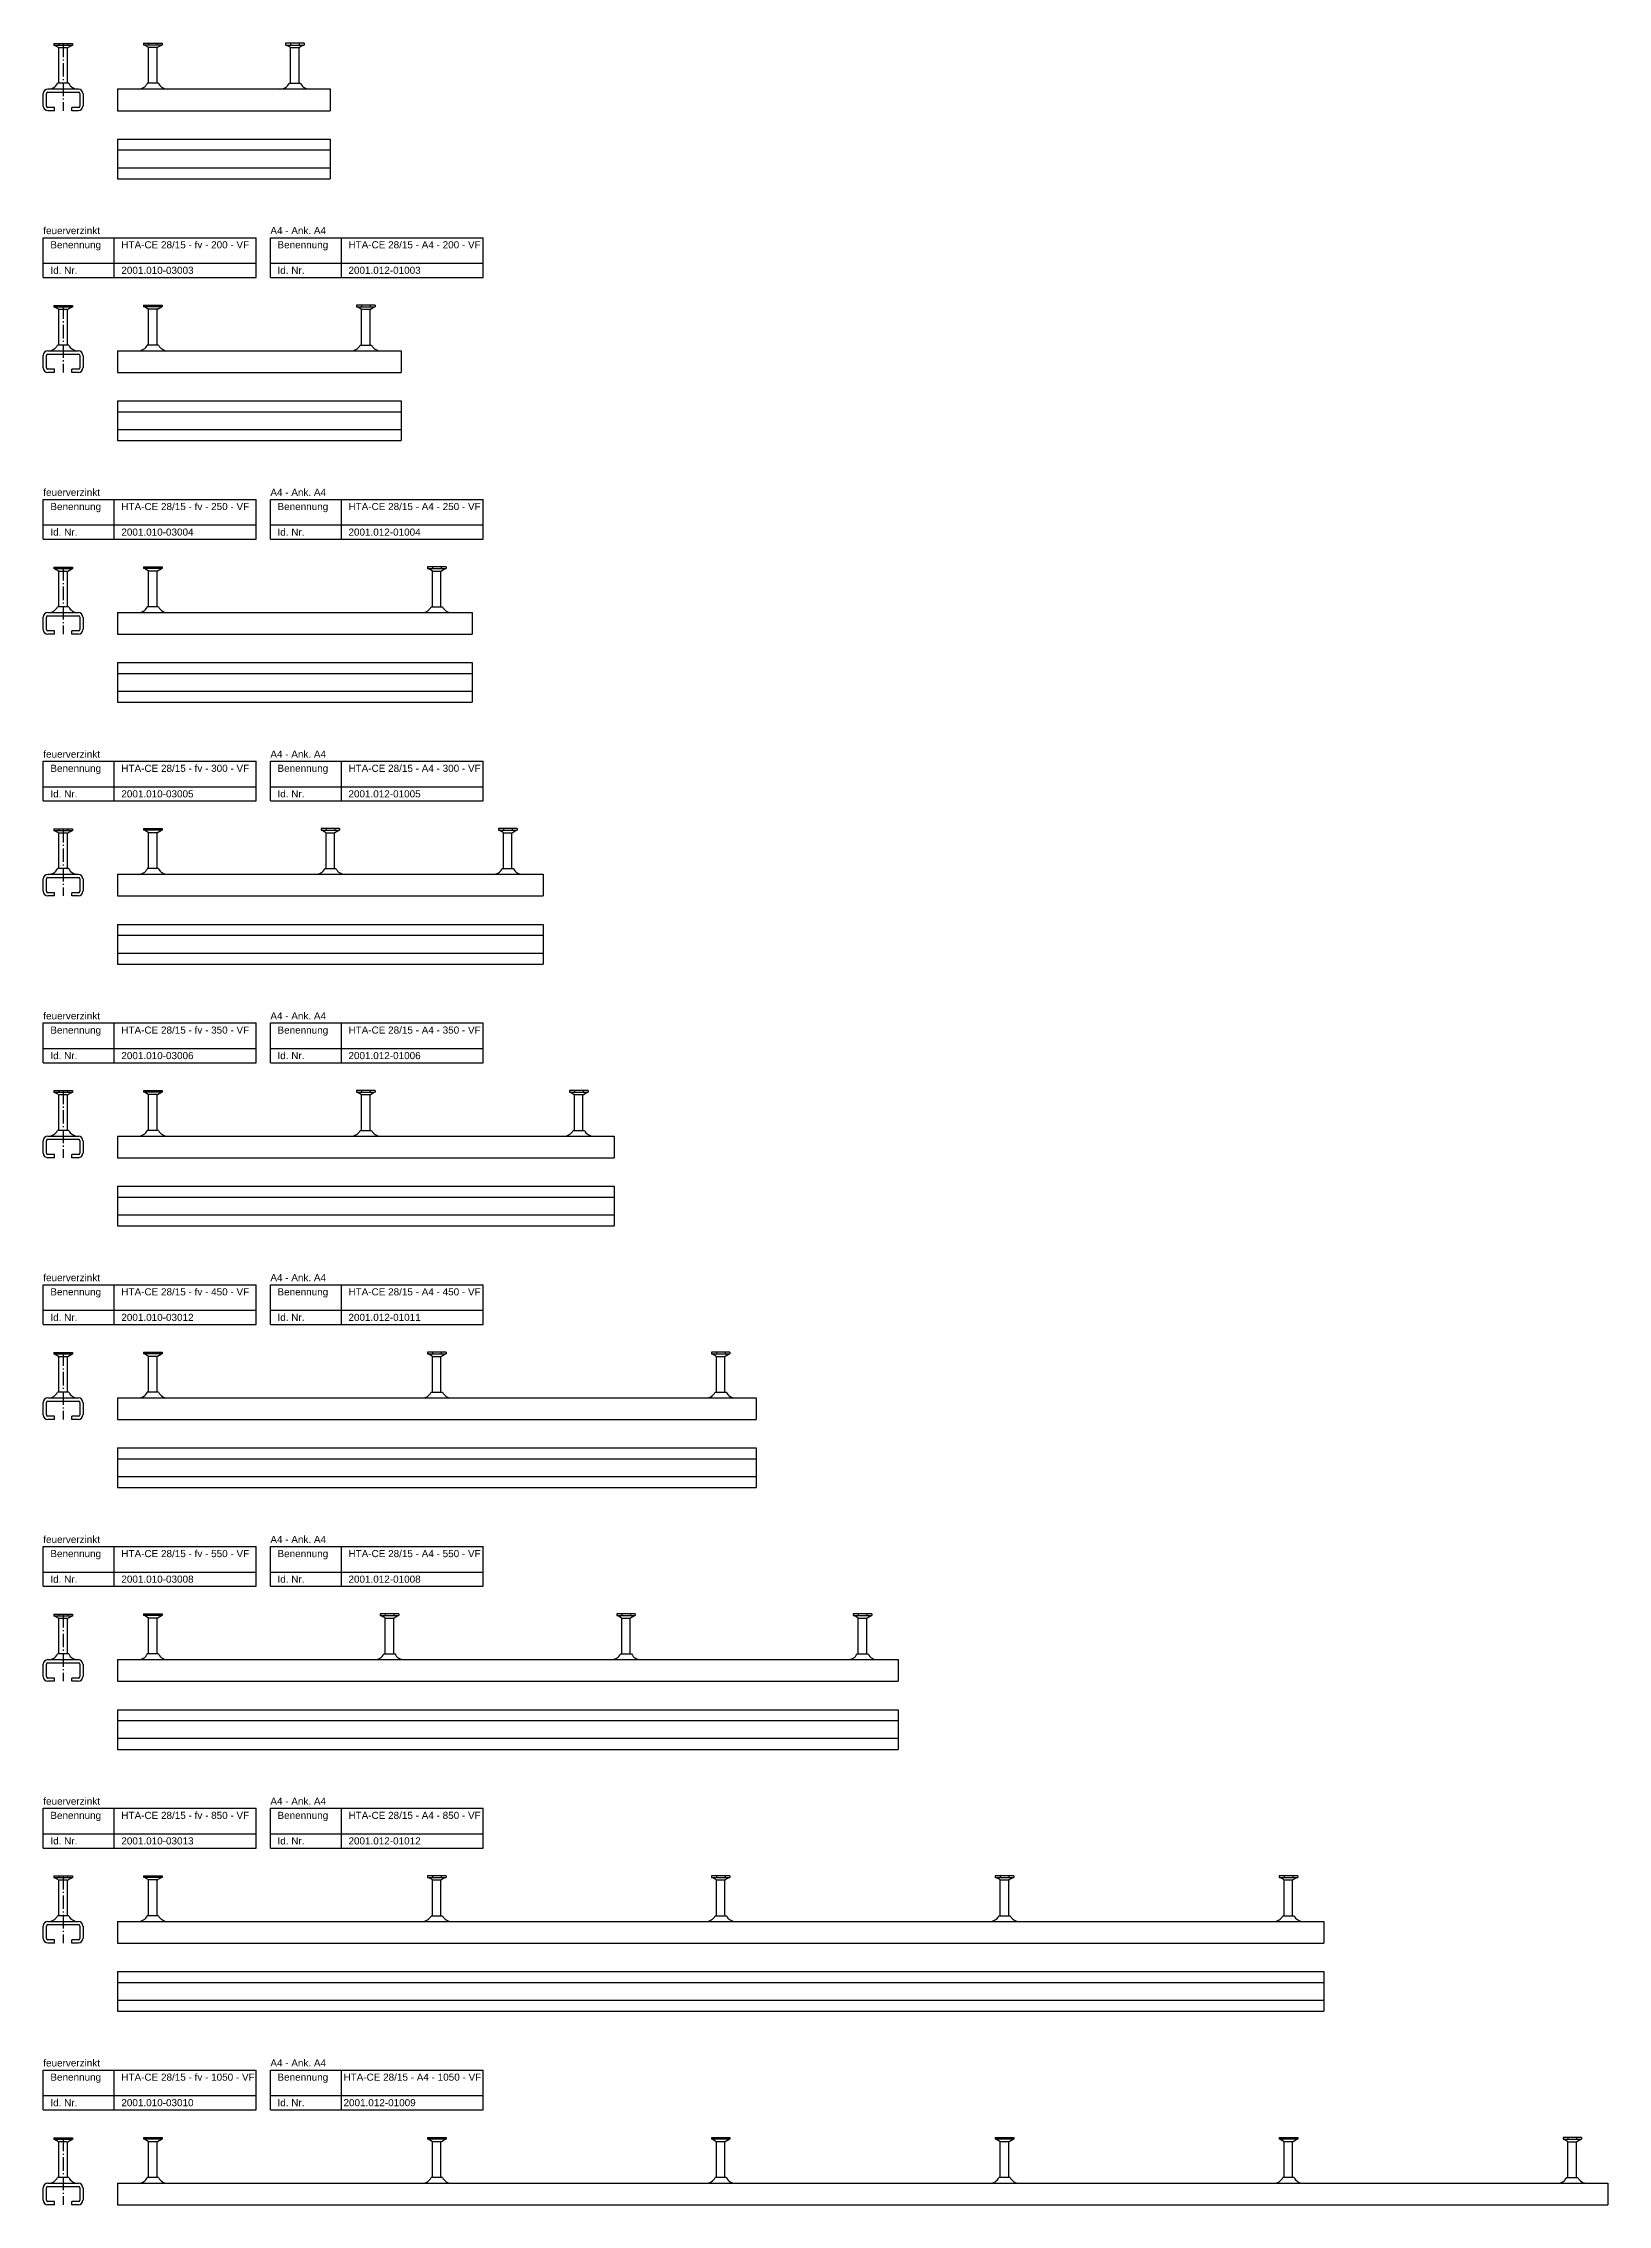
# Model space of a CAD drawing. Header units: millimetres. Extents: x 6200 to 12322, y 378 to 2559.
# Drawn here: x 6200 to 7302, y 795 to 2319 of the extents above; entities that cross this region are included whole.
import ezdxf

# ---------------------------------------------------------------- set-up
doc = ezdxf.new("R2010")
doc.units = ezdxf.units.MM
doc.header["$LTSCALE"] = 10
doc.linetypes.add('AM_DIN_G_W050x2', pattern=[6.875, 4.75, -0.875, 0.375, -0.875])
doc.layers.add('HALFEN', color=2, linetype='CONTINUOUS')
doc.styles.add('ARIAL50', font='arial.ttf', dxfattribs={"height": 5})

msp = doc.modelspace()

# ---------------------------------------------------------------- texts
at = {"layer": 'HALFEN', "style": 'ARIAL50'}
for s, p in [('feuerverzinkt', (6200.2, 2184.2)), ('Benennung', (6205.2, 2174.2)), ('HTA-CE 28/15 - fv - 200 - VF', (6255.2, 2174.2)), ('A4 - Ank. A4', (6360.2, 2184.2)), ('Benennung', (6365.2, 2174.2)), ('HTA-CE 28/15 - A4 - 200 - VF', (6415.2, 2174.2)), ('Id. Nr.', (6205.2, 2156.2)), ('2001.010-03003', (6255.2, 2156.2)), ('Id. Nr.', (6365.2, 2156.2)), ('2001.012-01003', (6415.2, 2156.2)), ('feuerverzinkt', (6200.2, 1999.7)), ('A4 - Ank. A4', (6360.2, 1999.7)), ('Benennung', (6205.2, 1989.7)), ('HTA-CE 28/15 - fv - 250 - VF', (6255.2, 1989.7)), ('Benennung', (6365.2, 1989.7)), ('HTA-CE 28/15 - A4 - 250 - VF', (6415.2, 1989.7)), ('Id. Nr.', (6205.2, 1971.7)), ('2001.010-03004', (6255.2, 1971.7)), ('Id. Nr.', (6365.2, 1971.7)), ('2001.012-01004', (6415.2, 1971.7)), ('feuerverzinkt', (6200.2, 1815.2)), ('A4 - Ank. A4', (6360.2, 1815.2)), ('Benennung', (6205.2, 1805.2)), ('HTA-CE 28/15 - fv - 300 - VF', (6255.2, 1805.2)), ('Benennung', (6365.2, 1805.2)), ('HTA-CE 28/15 - A4 - 300 - VF', (6415.2, 1805.2)), ('Id. Nr.', (6205.2, 1787.2)), ('2001.010-03005', (6255.2, 1787.2)), ('Id. Nr.', (6365.2, 1787.2)), ('2001.012-01005', (6415.2, 1787.2)), ('feuerverzinkt', (6200.2, 1630.7)), ('A4 - Ank. A4', (6360.2, 1630.7)), ('Benennung', (6205.2, 1620.7)), ('HTA-CE 28/15 - fv - 350 - VF', (6255.2, 1620.7)), ('Benennung', (6365.2, 1620.7)), ('HTA-CE 28/15 - A4 - 350 - VF', (6415.2, 1620.7)), ('Id. Nr.', (6205.2, 1602.7)), ('2001.010-03006', (6255.2, 1602.7)), ('Id. Nr.', (6365.2, 1602.7)), ('2001.012-01006', (6415.2, 1602.7)), ('feuerverzinkt', (6200.2, 1446.2)), ('A4 - Ank. A4', (6360.2, 1446.2)), ('Benennung', (6205.2, 1436.2)), ('HTA-CE 28/15 - fv - 450 - VF', (6255.2, 1436.2)), ('Benennung', (6365.2, 1436.2)), ('HTA-CE 28/15 - A4 - 450 - VF', (6415.2, 1436.2)), ('Id. Nr.', (6205.2, 1418.2)), ('2001.010-03012', (6255.2, 1418.2)), ('Id. Nr.', (6365.2, 1418.2)), ('2001.012-01011', (6415.2, 1418.2)), ('feuerverzinkt', (6200.2, 1261.7)), ('A4 - Ank. A4', (6360.2, 1261.7)), ('Benennung', (6205.2, 1251.7)), ('HTA-CE 28/15 - fv - 550 - VF', (6255.2, 1251.7)), ('Benennung', (6365.2, 1251.7)), ('HTA-CE 28/15 - A4 - 550 - VF', (6415.2, 1251.7)), ('Id. Nr.', (6205.2, 1233.7)), ('2001.010-03008', (6255.2, 1233.7)), ('Id. Nr.', (6365.2, 1233.7)), ('2001.012-01008', (6415.2, 1233.7)), ('feuerverzinkt', (6200.2, 1077.2)), ('A4 - Ank. A4', (6360.2, 1077.2)), ('Benennung', (6205.2, 1067.2)), ('HTA-CE 28/15 - fv - 850 - VF', (6255.2, 1067.2)), ('Benennung', (6365.2, 1067.2)), ('HTA-CE 28/15 - A4 - 850 - VF', (6415.2, 1067.2)), ('Id. Nr.', (6205.2, 1049.2)), ('2001.010-03013', (6255.2, 1049.2)), ('Id. Nr.', (6365.2, 1049.2)), ('2001.012-01012', (6415.2, 1049.2)), ('feuerverzinkt', (6200.2, 892.7)), ('Benennung', (6205.2, 882.7)), ('HTA-CE 28/15 - fv - 1050 - VF', (6255.2, 882.7)), ('A4 - Ank. A4', (6360.2, 892.7)), ('Benennung', (6365.2, 882.7)), ('HTA-CE 28/15 - A4 - 1050 - VF', (6411.7, 882.7)), ('Id. Nr.', (6205.2, 864.7)), ('2001.010-03010', (6255.2, 864.7)), ('Id. Nr.', (6365.2, 864.7)), ('2001.012-01009', (6411.7, 864.7))]:
    msp.add_text(s, height=5, dxfattribs=at).set_placement(p)

# ---------------------------------------------------------------- linework, layer by layer
at = {"layer": 'HALFEN'}
for p, q in [((6207.6, 2318.5), (6220.7, 2318.5)), ((6207.6, 2318.5), (6207.6, 2317.2)), ((6220.7, 2317.2), (6207.6, 2317.2)), ((6210.9, 2315.7), (6208.2, 2317.2)), ((6211.1, 2318.3), (6211.1, 2317.4)), ((6217.2, 2318.3), (6217.2, 2317.4)), ((6217.5, 2315.7), (6220.2, 2317.2)), ((6220.7, 2318.5), (6220.7, 2317.2)), ((6270.9, 2318.7), (6284, 2318.7)), ((6270.9, 2318.7), (6270.9, 2317.5)), ((6284, 2317.5), (6270.9, 2317.5)), ((6274.1, 2315.9), (6271.4, 2317.5)), ((6274.4, 2318.6), (6274.4, 2317.6)), ((6280.2, 2315.7), (6274.6, 2315.7)), ((6280.5, 2318.6), (6280.5, 2317.6)), ((6280.7, 2315.9), (6283.4, 2317.5)), ((6284, 2318.7), (6284, 2317.5)), ((6384, 2318.7), (6370.9, 2318.7)), ((6370.9, 2318.7), (6370.9, 2317.5)), ((6370.9, 2317.5), (6384, 2317.5)), ((6374.1, 2315.9), (6371.4, 2317.5)), ((6374.4, 2318.6), (6374.4, 2317.6)), ((6374.6, 2315.7), (6380.2, 2315.7)), ((6380.5, 2318.6), (6380.5, 2317.6)), ((6380.7, 2315.9), (6383.4, 2317.5)), ((6384, 2318.7), (6384, 2317.5)), ((6211.2, 2290.5), (6211.2, 2315.2)), ((6216.9, 2315.5), (6211.4, 2315.5)), ((6217.2, 2290.5), (6217.2, 2315.2)), ((6274.4, 2290.5), (6274.4, 2315.4)), ((6280.4, 2290.5), (6280.4, 2315.4)), ((6374.4, 2290.5), (6374.4, 2315.4)), ((6380.4, 2290.5), (6380.4, 2315.4)), ((6203.4, 2286.5), (6224.9, 2286.5)), ((6218.1, 2290.5), (6210.2, 2290.5)), ((6252.4, 2286.5), (6402.4, 2286.5)), ((6252.4, 2286.5), (6252.4, 2271.2)), ((6281.4, 2290.5), (6273.5, 2290.5)), ((6373.5, 2290.5), (6381.4, 2290.5)), ((6402.4, 2286.5), (6402.4, 2271.2)), ((6200.2, 2274.5), (6200.2, 2283.2)), ((6202.4, 2274.5), (6202.4, 2283.2)), ((6203.4, 2284.2), (6224.9, 2284.2)), ((6208.2, 2273.5), (6203.4, 2273.5)), ((6208.2, 2271.2), (6203.4, 2271.2)), ((6208.2, 2271.2), (6208.2, 2273.5)), ((6220.2, 2271.2), (6220.2, 2273.5)), ((6224.9, 2273.5), (6220.2, 2273.5)), ((6224.9, 2271.2), (6220.2, 2271.2)), ((6225.9, 2283.2), (6225.9, 2274.5)), ((6228.2, 2283.2), (6228.2, 2274.5)), ((6252.4, 2271.2), (6402.4, 2271.2)), ((6252.4, 2251.2), (6402.4, 2251.2)), ((6252.4, 2251.2), (6252.4, 2223.2)), ((6252.4, 2243.5), (6402.4, 2243.5)), ((6402.4, 2251.2), (6402.4, 2223.2)), ((6252.4, 2231), (6402.4, 2231)), ((6252.4, 2223.2), (6402.4, 2223.2)), ((6200.2, 2181.7), (6350.2, 2181.7)), ((6200.2, 2153.7), (6200.2, 2181.7)), ((6250.2, 2153.7), (6250.2, 2181.7)), ((6350.2, 2153.7), (6350.2, 2181.7)), ((6360.2, 2181.7), (6510.2, 2181.7)), ((6360.2, 2153.7), (6360.2, 2181.7)), ((6410.2, 2153.7), (6410.2, 2181.7)), ((6510.2, 2153.7), (6510.2, 2181.7)), ((6200.2, 2163.7), (6350.2, 2163.7)), ((6360.2, 2163.7), (6510.2, 2163.7)), ((6200.2, 2153.7), (6350.2, 2153.7)), ((6360.2, 2153.7), (6510.2, 2153.7)), ((6207.6, 2134), (6220.7, 2134)), ((6207.6, 2134), (6207.6, 2132.7)), ((6211.1, 2133.8), (6211.1, 2132.9)), ((6217.2, 2133.8), (6217.2, 2132.9)), ((6220.7, 2134), (6220.7, 2132.7)), ((6270.9, 2134.2), (6284, 2134.2)), ((6270.9, 2134.2), (6270.9, 2133)), ((6284, 2133), (6270.9, 2133)), ((6274.1, 2131.4), (6271.4, 2133)), ((6274.4, 2134.1), (6274.4, 2133.1)), ((6280.5, 2134.1), (6280.5, 2133.1)), ((6280.7, 2131.4), (6283.4, 2133)), ((6284, 2134.2), (6284, 2133)), ((6434, 2134.2), (6420.9, 2134.2)), ((6420.9, 2134.2), (6420.9, 2133)), ((6420.9, 2133), (6434, 2133)), ((6424.1, 2131.4), (6421.4, 2133)), ((6424.4, 2134.1), (6424.4, 2133.1)), ((6430.5, 2134.1), (6430.5, 2133.1)), ((6430.7, 2131.4), (6433.4, 2133)), ((6434, 2134.2), (6434, 2133)), ((6220.7, 2132.7), (6207.6, 2132.7)), ((6210.9, 2131.2), (6208.2, 2132.7)), ((6211.2, 2106), (6211.2, 2130.7)), ((6216.9, 2131), (6211.4, 2131)), ((6217.2, 2106), (6217.2, 2130.7)), ((6217.5, 2131.2), (6220.2, 2132.7)), ((6274.4, 2106), (6274.4, 2130.9)), ((6280.2, 2131.2), (6274.6, 2131.2)), ((6280.4, 2106), (6280.4, 2130.9)), ((6424.4, 2106), (6424.4, 2130.9)), ((6424.6, 2131.2), (6430.2, 2131.2)), ((6430.4, 2106), (6430.4, 2130.9)), ((6218.1, 2106), (6210.2, 2106)), ((6281.4, 2106), (6273.5, 2106)), ((6423.5, 2106), (6431.4, 2106)), ((6200.2, 2090), (6200.2, 2098.7)), ((6202.4, 2090), (6202.4, 2098.7)), ((6203.4, 2102), (6224.9, 2102)), ((6203.4, 2099.7), (6224.9, 2099.7)), ((6208.2, 2089), (6203.4, 2089)), ((6208.2, 2086.7), (6208.2, 2089)), ((6220.2, 2086.7), (6220.2, 2089)), ((6224.9, 2089), (6220.2, 2089)), ((6225.9, 2098.7), (6225.9, 2090)), ((6228.2, 2098.7), (6228.2, 2090)), ((6252.4, 2102), (6452.4, 2102)), ((6252.4, 2102), (6252.4, 2086.7)), ((6452.4, 2102), (6452.4, 2086.7)), ((6208.2, 2086.7), (6203.4, 2086.7)), ((6224.9, 2086.7), (6220.2, 2086.7)), ((6252.4, 2086.7), (6452.4, 2086.7)), ((6252.4, 2066.7), (6452.4, 2066.7)), ((6252.4, 2066.7), (6252.4, 2038.7)), ((6252.4, 2059), (6452.4, 2059)), ((6452.4, 2066.7), (6452.4, 2038.7)), ((6252.4, 2046.5), (6452.4, 2046.5)), ((6252.4, 2038.7), (6452.4, 2038.7)), ((6200.2, 1997.2), (6350.2, 1997.2)), ((6200.2, 1969.2), (6200.2, 1997.2)), ((6250.2, 1969.2), (6250.2, 1997.2)), ((6350.2, 1969.2), (6350.2, 1997.2)), ((6360.2, 1997.2), (6510.2, 1997.2)), ((6360.2, 1969.2), (6360.2, 1997.2)), ((6410.2, 1969.2), (6410.2, 1997.2)), ((6510.2, 1969.2), (6510.2, 1997.2)), ((6200.2, 1979.2), (6350.2, 1979.2)), ((6200.2, 1969.2), (6350.2, 1969.2)), ((6360.2, 1979.2), (6510.2, 1979.2)), ((6360.2, 1969.2), (6510.2, 1969.2)), ((6207.6, 1949.5), (6220.7, 1949.5)), ((6207.6, 1949.5), (6207.6, 1948.2)), ((6220.7, 1948.2), (6207.6, 1948.2)), ((6210.9, 1946.7), (6208.2, 1948.2)), ((6211.1, 1949.3), (6211.1, 1948.4)), ((6211.2, 1921.5), (6211.2, 1946.2)), ((6216.9, 1946.5), (6211.4, 1946.5)), ((6217.2, 1949.3), (6217.2, 1948.4)), ((6217.2, 1921.5), (6217.2, 1946.2)), ((6217.5, 1946.7), (6220.2, 1948.2)), ((6220.7, 1949.5), (6220.7, 1948.2)), ((6270.9, 1949.7), (6284, 1949.7)), ((6270.9, 1949.7), (6270.9, 1948.5)), ((6284, 1948.5), (6270.9, 1948.5)), ((6274.1, 1946.9), (6271.4, 1948.5)), ((6274.4, 1949.6), (6274.4, 1948.6)), ((6274.4, 1921.5), (6274.4, 1946.4)), ((6280.2, 1946.7), (6274.6, 1946.7)), ((6280.4, 1921.5), (6280.4, 1946.4)), ((6280.5, 1949.6), (6280.5, 1948.6)), ((6280.7, 1946.9), (6283.4, 1948.5)), ((6284, 1949.7), (6284, 1948.5)), ((6484, 1949.7), (6470.9, 1949.7)), ((6470.9, 1949.7), (6470.9, 1948.5)), ((6470.9, 1948.5), (6484, 1948.5)), ((6474.1, 1946.9), (6471.4, 1948.5)), ((6474.4, 1949.6), (6474.4, 1948.6)), ((6474.4, 1921.5), (6474.4, 1946.4)), ((6474.6, 1946.7), (6480.2, 1946.7)), ((6480.4, 1921.5), (6480.4, 1946.4)), ((6480.5, 1949.6), (6480.5, 1948.6)), ((6480.7, 1946.9), (6483.4, 1948.5)), ((6484, 1949.7), (6484, 1948.5)), ((6218.1, 1921.5), (6210.2, 1921.5)), ((6281.4, 1921.5), (6273.5, 1921.5)), ((6473.5, 1921.5), (6481.4, 1921.5)), ((6200.2, 1905.5), (6200.2, 1914.2)), ((6202.4, 1905.5), (6202.4, 1914.2)), ((6203.4, 1917.5), (6224.9, 1917.5)), ((6203.4, 1915.2), (6224.9, 1915.2)), ((6208.2, 1904.5), (6203.4, 1904.5)), ((6208.2, 1902.2), (6208.2, 1904.5)), ((6220.2, 1902.2), (6220.2, 1904.5)), ((6224.9, 1904.5), (6220.2, 1904.5)), ((6225.9, 1914.2), (6225.9, 1905.5)), ((6228.2, 1914.2), (6228.2, 1905.5)), ((6252.4, 1917.5), (6502.4, 1917.5)), ((6252.4, 1917.5), (6252.4, 1902.2)), ((6502.4, 1917.5), (6502.4, 1902.2)), ((6208.2, 1902.2), (6203.4, 1902.2)), ((6224.9, 1902.2), (6220.2, 1902.2)), ((6252.4, 1902.2), (6502.4, 1902.2)), ((6252.4, 1882.2), (6502.4, 1882.2)), ((6252.4, 1882.2), (6252.4, 1854.2)), ((6252.4, 1874.5), (6502.4, 1874.5)), ((6502.4, 1882.2), (6502.4, 1854.2)), ((6252.4, 1862), (6502.4, 1862)), ((6252.4, 1854.2), (6502.4, 1854.2)), ((6200.2, 1812.7), (6350.2, 1812.7)), ((6200.2, 1784.7), (6200.2, 1812.7)), ((6250.2, 1784.7), (6250.2, 1812.7)), ((6350.2, 1784.7), (6350.2, 1812.7)), ((6360.2, 1812.7), (6510.2, 1812.7)), ((6360.2, 1784.7), (6360.2, 1812.7)), ((6410.2, 1784.7), (6410.2, 1812.7)), ((6510.2, 1784.7), (6510.2, 1812.7)), ((6200.2, 1794.7), (6350.2, 1794.7)), ((6200.2, 1784.7), (6350.2, 1784.7)), ((6360.2, 1794.7), (6510.2, 1794.7)), ((6360.2, 1784.7), (6510.2, 1784.7)), ((6207.6, 1765), (6220.7, 1765)), ((6207.6, 1765), (6207.6, 1763.7)), ((6220.7, 1763.7), (6207.6, 1763.7)), ((6210.9, 1762.2), (6208.2, 1763.7)), ((6211.1, 1764.8), (6211.1, 1763.9)), ((6211.2, 1737), (6211.2, 1761.7)), ((6216.9, 1762), (6211.4, 1762)), ((6217.2, 1764.8), (6217.2, 1763.9)), ((6217.2, 1737), (6217.2, 1761.7)), ((6217.5, 1762.2), (6220.2, 1763.7)), ((6220.7, 1765), (6220.7, 1763.7)), ((6270.9, 1765.2), (6284, 1765.2)), ((6270.9, 1765.2), (6270.9, 1764)), ((6284, 1764), (6270.9, 1764)), ((6274.1, 1762.4), (6271.4, 1764)), ((6274.4, 1765.1), (6274.4, 1764.1)), ((6274.4, 1737), (6274.4, 1761.9)), ((6280.2, 1762.2), (6274.6, 1762.2)), ((6280.4, 1737), (6280.4, 1761.9)), ((6280.5, 1765.1), (6280.5, 1764.1)), ((6280.7, 1762.4), (6283.4, 1764)), ((6284, 1765.2), (6284, 1764)), ((6409, 1765.2), (6395.9, 1765.2)), ((6395.9, 1765.2), (6395.9, 1764)), ((6395.9, 1764), (6409, 1764)), ((6399.1, 1762.4), (6396.4, 1764)), ((6399.4, 1765.1), (6399.4, 1764.1)), ((6399.4, 1737), (6399.4, 1761.9)), ((6399.6, 1762.2), (6405.2, 1762.2)), ((6405.4, 1737), (6405.4, 1761.9)), ((6405.5, 1765.1), (6405.5, 1764.1)), ((6405.7, 1762.4), (6408.4, 1764)), ((6409, 1765.2), (6409, 1764)), ((6534, 1765.2), (6520.9, 1765.2)), ((6520.9, 1765.2), (6520.9, 1764)), ((6520.9, 1764), (6534, 1764)), ((6524.1, 1762.4), (6521.4, 1764)), ((6524.4, 1765.1), (6524.4, 1764.1)), ((6524.4, 1737), (6524.4, 1761.9)), ((6524.6, 1762.2), (6530.2, 1762.2)), ((6530.4, 1737), (6530.4, 1761.9)), ((6530.5, 1765.1), (6530.5, 1764.1)), ((6530.7, 1762.4), (6533.4, 1764)), ((6534, 1765.2), (6534, 1764)), ((6218.1, 1737), (6210.2, 1737)), ((6281.4, 1737), (6273.5, 1737)), ((6398.5, 1737), (6406.4, 1737)), ((6523.5, 1737), (6531.4, 1737)), ((6200.2, 1721), (6200.2, 1729.7)), ((6202.4, 1721), (6202.4, 1729.7)), ((6203.4, 1733), (6224.9, 1733)), ((6203.4, 1730.7), (6224.9, 1730.7)), ((6225.9, 1729.7), (6225.9, 1721)), ((6228.2, 1729.7), (6228.2, 1721)), ((6252.4, 1733), (6552.4, 1733)), ((6252.4, 1733), (6252.4, 1717.7)), ((6552.4, 1733), (6552.4, 1717.7)), ((6208.2, 1720), (6203.4, 1720)), ((6208.2, 1717.7), (6203.4, 1717.7)), ((6208.2, 1717.7), (6208.2, 1720)), ((6220.2, 1717.7), (6220.2, 1720)), ((6224.9, 1720), (6220.2, 1720)), ((6224.9, 1717.7), (6220.2, 1717.7)), ((6252.4, 1717.7), (6552.4, 1717.7)), ((6252.4, 1697.7), (6552.4, 1697.7)), ((6252.4, 1697.7), (6252.4, 1669.7)), ((6552.4, 1697.7), (6552.4, 1669.7)), ((6252.4, 1690), (6552.4, 1690)), ((6252.4, 1677.5), (6552.4, 1677.5)), ((6252.4, 1669.7), (6552.4, 1669.7)), ((6200.2, 1628.2), (6350.2, 1628.2)), ((6200.2, 1600.2), (6200.2, 1628.2)), ((6250.2, 1600.2), (6250.2, 1628.2)), ((6350.2, 1600.2), (6350.2, 1628.2)), ((6360.2, 1628.2), (6510.2, 1628.2)), ((6360.2, 1600.2), (6360.2, 1628.2)), ((6410.2, 1600.2), (6410.2, 1628.2)), ((6510.2, 1600.2), (6510.2, 1628.2)), ((6200.2, 1610.2), (6350.2, 1610.2)), ((6200.2, 1600.2), (6350.2, 1600.2)), ((6360.2, 1610.2), (6510.2, 1610.2)), ((6360.2, 1600.2), (6510.2, 1600.2)), ((6207.6, 1580.5), (6220.7, 1580.5)), ((6207.6, 1580.5), (6207.6, 1579.2)), ((6220.7, 1579.2), (6207.6, 1579.2)), ((6210.9, 1577.7), (6208.2, 1579.2)), ((6211.1, 1580.3), (6211.1, 1579.4)), ((6211.2, 1552.5), (6211.2, 1577.1)), ((6216.9, 1577.5), (6211.4, 1577.5)), ((6217.2, 1580.3), (6217.2, 1579.4)), ((6217.2, 1552.5), (6217.2, 1577.1)), ((6217.5, 1577.7), (6220.2, 1579.2)), ((6220.7, 1580.5), (6220.7, 1579.2)), ((6270.9, 1580.7), (6284, 1580.7)), ((6270.9, 1580.7), (6270.9, 1579.5)), ((6284, 1579.5), (6270.9, 1579.5)), ((6274.1, 1577.9), (6271.4, 1579.5)), ((6274.4, 1580.6), (6274.4, 1579.6)), ((6274.4, 1552.5), (6274.4, 1577.4)), ((6280.2, 1577.7), (6274.6, 1577.7)), ((6280.4, 1552.5), (6280.4, 1577.4)), ((6280.5, 1580.6), (6280.5, 1579.6)), ((6280.7, 1577.9), (6283.4, 1579.5)), ((6284, 1580.7), (6284, 1579.5)), ((6434, 1580.7), (6420.9, 1580.7)), ((6420.9, 1580.7), (6420.9, 1579.5)), ((6420.9, 1579.5), (6434, 1579.5)), ((6424.1, 1577.9), (6421.4, 1579.5)), ((6424.4, 1580.6), (6424.4, 1579.6)), ((6424.4, 1552.5), (6424.4, 1577.4)), ((6424.6, 1577.7), (6430.2, 1577.7)), ((6430.4, 1552.5), (6430.4, 1577.4)), ((6430.5, 1580.6), (6430.5, 1579.6)), ((6430.7, 1577.9), (6433.4, 1579.5)), ((6434, 1580.7), (6434, 1579.5)), ((6584, 1580.7), (6570.9, 1580.7)), ((6570.9, 1580.7), (6570.9, 1579.5)), ((6570.9, 1579.5), (6584, 1579.5)), ((6574.1, 1577.9), (6571.4, 1579.5)), ((6574.4, 1580.6), (6574.4, 1579.6)), ((6574.4, 1552.5), (6574.4, 1577.4)), ((6574.6, 1577.7), (6580.2, 1577.7)), ((6580.4, 1552.5), (6580.4, 1577.4)), ((6580.5, 1580.6), (6580.5, 1579.6)), ((6580.7, 1577.9), (6583.4, 1579.5)), ((6584, 1580.7), (6584, 1579.5)), ((6200.2, 1536.5), (6200.2, 1545.2)), ((6202.4, 1536.5), (6202.4, 1545.2)), ((6203.4, 1548.5), (6224.9, 1548.5)), ((6203.4, 1546.2), (6224.9, 1546.2)), ((6218.1, 1552.5), (6210.2, 1552.5)), ((6225.9, 1545.2), (6225.9, 1536.5)), ((6228.2, 1545.2), (6228.2, 1536.5)), ((6252.4, 1548.5), (6602.4, 1548.5)), ((6252.4, 1548.5), (6252.4, 1533.2)), ((6281.4, 1552.5), (6273.5, 1552.5)), ((6423.5, 1552.5), (6431.4, 1552.5)), ((6573.5, 1552.5), (6581.4, 1552.5)), ((6602.4, 1548.5), (6602.4, 1533.2)), ((6208.2, 1535.5), (6203.4, 1535.5)), ((6208.2, 1533.2), (6203.4, 1533.2)), ((6208.2, 1533.2), (6208.2, 1535.5)), ((6220.2, 1533.2), (6220.2, 1535.5)), ((6224.9, 1535.5), (6220.2, 1535.5)), ((6224.9, 1533.2), (6220.2, 1533.2)), ((6252.4, 1533.2), (6602.4, 1533.2)), ((6252.4, 1513.2), (6602.4, 1513.2)), ((6252.4, 1513.2), (6252.4, 1485.2)), ((6602.4, 1513.2), (6602.4, 1485.2)), ((6252.4, 1505.5), (6602.4, 1505.5)), ((6252.4, 1493), (6602.4, 1493)), ((6252.4, 1485.2), (6602.4, 1485.2)), ((6200.2, 1443.7), (6350.2, 1443.7)), ((6200.2, 1415.7), (6200.2, 1443.7)), ((6250.2, 1415.7), (6250.2, 1443.7)), ((6350.2, 1415.7), (6350.2, 1443.7)), ((6360.2, 1443.7), (6510.2, 1443.7)), ((6360.2, 1415.7), (6360.2, 1443.7)), ((6410.2, 1415.7), (6410.2, 1443.7)), ((6510.2, 1415.7), (6510.2, 1443.7)), ((6200.2, 1425.7), (6350.2, 1425.7)), ((6360.2, 1425.7), (6510.2, 1425.7)), ((6200.2, 1415.7), (6350.2, 1415.7)), ((6360.2, 1415.7), (6510.2, 1415.7)), ((6207.6, 1396), (6220.7, 1396)), ((6207.6, 1396), (6207.6, 1394.7)), ((6220.7, 1394.7), (6207.6, 1394.7)), ((6210.9, 1393.2), (6208.2, 1394.7)), ((6211.1, 1395.8), (6211.1, 1394.9)), ((6211.2, 1368), (6211.2, 1392.6)), ((6216.9, 1393), (6211.4, 1393)), ((6217.2, 1395.8), (6217.2, 1394.9)), ((6217.2, 1368), (6217.2, 1392.6)), ((6217.5, 1393.2), (6220.2, 1394.7)), ((6220.7, 1396), (6220.7, 1394.7)), ((6270.9, 1396.2), (6284, 1396.2)), ((6270.9, 1396.2), (6270.9, 1395)), ((6284, 1395), (6270.9, 1395)), ((6274.1, 1393.4), (6271.4, 1395)), ((6274.4, 1396.1), (6274.4, 1395.1)), ((6274.4, 1368), (6274.4, 1392.9)), ((6280.2, 1393.2), (6274.6, 1393.2)), ((6280.4, 1368), (6280.4, 1392.9)), ((6280.5, 1396.1), (6280.5, 1395.1)), ((6280.7, 1393.4), (6283.4, 1395)), ((6284, 1396.2), (6284, 1395)), ((6484, 1396.2), (6470.9, 1396.2)), ((6470.9, 1396.2), (6470.9, 1395)), ((6470.9, 1395), (6484, 1395)), ((6474.1, 1393.4), (6471.4, 1395)), ((6474.4, 1396.1), (6474.4, 1395.1)), ((6474.4, 1368), (6474.4, 1392.9)), ((6474.6, 1393.2), (6480.2, 1393.2)), ((6480.4, 1368), (6480.4, 1392.9)), ((6480.5, 1396.1), (6480.5, 1395.1)), ((6480.7, 1393.4), (6483.4, 1395)), ((6484, 1396.2), (6484, 1395)), ((6684, 1396.2), (6670.9, 1396.2)), ((6670.9, 1396.2), (6670.9, 1395)), ((6670.9, 1395), (6684, 1395)), ((6674.1, 1393.4), (6671.4, 1395)), ((6674.4, 1396.1), (6674.4, 1395.1)), ((6674.4, 1368), (6674.4, 1392.9)), ((6674.6, 1393.2), (6680.2, 1393.2)), ((6680.4, 1368), (6680.4, 1392.9)), ((6680.5, 1396.1), (6680.5, 1395.1)), ((6680.7, 1393.4), (6683.4, 1395)), ((6684, 1396.2), (6684, 1395)), ((6200.2, 1352), (6200.2, 1360.7)), ((6202.4, 1352), (6202.4, 1360.7)), ((6203.4, 1364), (6224.9, 1364)), ((6203.4, 1361.7), (6224.9, 1361.7)), ((6218.1, 1368), (6210.2, 1368)), ((6225.9, 1360.7), (6225.9, 1352)), ((6228.2, 1360.7), (6228.2, 1352)), ((6252.4, 1364), (6702.4, 1364)), ((6252.4, 1364), (6252.4, 1348.7)), ((6281.4, 1368), (6273.5, 1368)), ((6473.5, 1368), (6481.4, 1368)), ((6673.5, 1368), (6681.4, 1368)), ((6702.4, 1364), (6702.4, 1348.7)), ((6208.2, 1351), (6203.4, 1351)), ((6208.2, 1348.7), (6203.4, 1348.7)), ((6208.2, 1348.7), (6208.2, 1351)), ((6220.2, 1348.7), (6220.2, 1351)), ((6224.9, 1351), (6220.2, 1351)), ((6224.9, 1348.7), (6220.2, 1348.7)), ((6252.4, 1348.7), (6702.4, 1348.7)), ((6252.4, 1328.7), (6702.4, 1328.7)), ((6252.4, 1328.7), (6252.4, 1300.7)), ((6702.4, 1328.7), (6702.4, 1300.7)), ((6252.4, 1321), (6702.4, 1321)), ((6252.4, 1308.5), (6702.4, 1308.5)), ((6252.4, 1300.7), (6702.4, 1300.7)), ((6200.2, 1259.2), (6350.2, 1259.2)), ((6200.2, 1231.2), (6200.2, 1259.2)), ((6250.2, 1231.2), (6250.2, 1259.2)), ((6350.2, 1231.2), (6350.2, 1259.2)), ((6360.2, 1259.2), (6510.2, 1259.2)), ((6360.2, 1231.2), (6360.2, 1259.2)), ((6410.2, 1231.2), (6410.2, 1259.2)), ((6510.2, 1231.2), (6510.2, 1259.2)), ((6200.2, 1241.2), (6350.2, 1241.2)), ((6360.2, 1241.2), (6510.2, 1241.2)), ((6200.2, 1231.2), (6350.2, 1231.2)), ((6360.2, 1231.2), (6510.2, 1231.2)), ((6207.6, 1211.5), (6220.7, 1211.5)), ((6207.6, 1211.5), (6207.6, 1210.2)), ((6220.7, 1210.2), (6207.6, 1210.2)), ((6210.9, 1208.7), (6208.2, 1210.2)), ((6211.1, 1211.3), (6211.1, 1210.4)), ((6211.2, 1183.5), (6211.2, 1208.1)), ((6216.9, 1208.5), (6211.4, 1208.5)), ((6217.2, 1211.3), (6217.2, 1210.4)), ((6217.2, 1183.5), (6217.2, 1208.1)), ((6217.5, 1208.7), (6220.2, 1210.2)), ((6220.7, 1211.5), (6220.7, 1210.2)), ((6270.9, 1211.7), (6284, 1211.7)), ((6270.9, 1211.7), (6270.9, 1210.5)), ((6284, 1210.5), (6270.9, 1210.5)), ((6274.1, 1208.9), (6271.4, 1210.5)), ((6274.4, 1211.6), (6274.4, 1210.6)), ((6274.4, 1183.5), (6274.4, 1208.4)), ((6280.2, 1208.7), (6274.6, 1208.7)), ((6280.4, 1183.5), (6280.4, 1208.4)), ((6280.5, 1211.6), (6280.5, 1210.6)), ((6280.7, 1208.9), (6283.4, 1210.5)), ((6284, 1211.7), (6284, 1210.5)), ((6450.6, 1211.7), (6437.5, 1211.7)), ((6437.5, 1211.7), (6437.5, 1210.5)), ((6437.5, 1210.5), (6450.6, 1210.5)), ((6440.8, 1208.9), (6438.1, 1210.5)), ((6441, 1211.6), (6441, 1210.6)), ((6441.1, 1183.5), (6441.1, 1208.4)), ((6441.3, 1208.7), (6446.9, 1208.7)), ((6447.1, 1211.6), (6447.1, 1210.6)), ((6447.1, 1183.5), (6447.1, 1208.4)), ((6447.4, 1208.9), (6450.1, 1210.5)), ((6450.6, 1211.7), (6450.6, 1210.5)), ((6617.3, 1211.7), (6604.2, 1211.7)), ((6604.2, 1211.7), (6604.2, 1210.5)), ((6604.2, 1210.5), (6617.3, 1210.5)), ((6607.4, 1208.9), (6604.7, 1210.5)), ((6607.7, 1211.6), (6607.7, 1210.6)), ((6607.7, 1183.5), (6607.7, 1208.4)), ((6608, 1208.7), (6613.5, 1208.7)), ((6613.7, 1183.5), (6613.7, 1208.4)), ((6613.8, 1211.6), (6613.8, 1210.6)), ((6614, 1208.9), (6616.7, 1210.5)), ((6617.3, 1211.7), (6617.3, 1210.5)), ((6784, 1211.7), (6770.9, 1211.7)), ((6770.9, 1211.7), (6770.9, 1210.5)), ((6770.9, 1210.5), (6784, 1210.5)), ((6774.1, 1208.9), (6771.4, 1210.5)), ((6774.4, 1211.6), (6774.4, 1210.6)), ((6774.4, 1183.5), (6774.4, 1208.4)), ((6774.6, 1208.7), (6780.2, 1208.7)), ((6780.4, 1183.5), (6780.4, 1208.4)), ((6780.5, 1211.6), (6780.5, 1210.6)), ((6780.7, 1208.9), (6783.4, 1210.5)), ((6784, 1211.7), (6784, 1210.5)), ((6200.2, 1167.5), (6200.2, 1176.2)), ((6202.4, 1167.5), (6202.4, 1176.2)), ((6203.4, 1179.5), (6224.9, 1179.5)), ((6203.4, 1177.2), (6224.9, 1177.2)), ((6218.1, 1183.5), (6210.2, 1183.5)), ((6225.9, 1176.2), (6225.9, 1167.5)), ((6228.2, 1176.2), (6228.2, 1167.5)), ((6252.4, 1179.5), (6802.4, 1179.5)), ((6252.4, 1179.5), (6252.4, 1164.2)), ((6281.4, 1183.5), (6273.5, 1183.5)), ((6440.1, 1183.5), (6448, 1183.5)), ((6606.8, 1183.5), (6614.7, 1183.5)), ((6773.5, 1183.5), (6781.4, 1183.5)), ((6802.4, 1179.5), (6802.4, 1164.2)), ((6208.2, 1166.5), (6203.4, 1166.5)), ((6208.2, 1164.2), (6203.4, 1164.2)), ((6208.2, 1164.2), (6208.2, 1166.5)), ((6220.2, 1164.2), (6220.2, 1166.5)), ((6224.9, 1166.5), (6220.2, 1166.5)), ((6224.9, 1164.2), (6220.2, 1164.2)), ((6252.4, 1164.2), (6802.4, 1164.2)), ((6252.4, 1144.2), (6802.4, 1144.2)), ((6252.4, 1144.2), (6252.4, 1116.2)), ((6802.4, 1144.2), (6802.4, 1116.2)), ((6252.4, 1136.5), (6802.4, 1136.5)), ((6252.4, 1124), (6802.4, 1124)), ((6252.4, 1116.2), (6802.4, 1116.2)), ((6200.2, 1074.7), (6350.2, 1074.7)), ((6200.2, 1046.7), (6200.2, 1074.7)), ((6250.2, 1046.7), (6250.2, 1074.7)), ((6350.2, 1046.7), (6350.2, 1074.7)), ((6360.2, 1074.7), (6510.2, 1074.7)), ((6360.2, 1046.7), (6360.2, 1074.7)), ((6410.2, 1046.7), (6410.2, 1074.7)), ((6510.2, 1046.7), (6510.2, 1074.7)), ((6200.2, 1056.7), (6350.2, 1056.7)), ((6360.2, 1056.7), (6510.2, 1056.7)), ((6200.2, 1046.7), (6350.2, 1046.7)), ((6360.2, 1046.7), (6510.2, 1046.7)), ((6207.6, 1027), (6220.7, 1027)), ((6207.6, 1027), (6207.6, 1025.7)), ((6220.7, 1025.7), (6207.6, 1025.7)), ((6210.9, 1024.2), (6208.2, 1025.7)), ((6211.1, 1026.8), (6211.1, 1025.9)), ((6211.2, 999), (6211.2, 1023.6)), ((6216.9, 1024), (6211.4, 1024)), ((6217.2, 1026.8), (6217.2, 1025.9)), ((6217.2, 999), (6217.2, 1023.6)), ((6217.5, 1024.2), (6220.2, 1025.7)), ((6220.7, 1027), (6220.7, 1025.7)), ((6270.9, 1027.2), (6284, 1027.2)), ((6270.9, 1027.2), (6270.9, 1026)), ((6284, 1026), (6270.9, 1026)), ((6274.1, 1024.4), (6271.4, 1026)), ((6274.4, 1027.1), (6274.4, 1026.1)), ((6274.4, 999), (6274.4, 1023.9)), ((6280.2, 1024.2), (6274.6, 1024.2)), ((6280.4, 999), (6280.4, 1023.9)), ((6280.5, 1027.1), (6280.5, 1026.1)), ((6280.7, 1024.4), (6283.4, 1026)), ((6284, 1027.2), (6284, 1026)), ((6484, 1027.2), (6470.9, 1027.2)), ((6470.9, 1027.2), (6470.9, 1026)), ((6470.9, 1026), (6484, 1026)), ((6474.1, 1024.4), (6471.4, 1026)), ((6474.4, 1027.1), (6474.4, 1026.1)), ((6474.4, 999), (6474.4, 1023.9)), ((6474.6, 1024.2), (6480.2, 1024.2)), ((6480.4, 999), (6480.4, 1023.9)), ((6480.5, 1027.1), (6480.5, 1026.1)), ((6480.7, 1024.4), (6483.4, 1026)), ((6484, 1027.2), (6484, 1026)), ((6684, 1027.2), (6670.9, 1027.2)), ((6670.9, 1027.2), (6670.9, 1026)), ((6670.9, 1026), (6684, 1026)), ((6674.1, 1024.4), (6671.4, 1026)), ((6674.4, 1027.1), (6674.4, 1026.1)), ((6674.4, 999), (6674.4, 1023.9)), ((6674.6, 1024.2), (6680.2, 1024.2)), ((6680.4, 999), (6680.4, 1023.9)), ((6680.5, 1027.1), (6680.5, 1026.1)), ((6680.7, 1024.4), (6683.4, 1026)), ((6684, 1027.2), (6684, 1026)), ((6884, 1027.2), (6870.9, 1027.2)), ((6870.9, 1027.2), (6870.9, 1026)), ((6870.9, 1026), (6884, 1026)), ((6874.1, 1024.4), (6871.4, 1026)), ((6874.4, 1027.1), (6874.4, 1026.1)), ((6874.4, 999), (6874.4, 1023.9)), ((6874.6, 1024.2), (6880.2, 1024.2)), ((6880.4, 999), (6880.4, 1023.9)), ((6880.5, 1027.1), (6880.5, 1026.1)), ((6880.7, 1024.4), (6883.4, 1026)), ((6884, 1027.2), (6884, 1026)), ((7084, 1027.2), (7070.9, 1027.2)), ((7070.9, 1027.2), (7070.9, 1026)), ((7070.9, 1026), (7084, 1026)), ((7074.1, 1024.4), (7071.4, 1026)), ((7074.4, 1027.1), (7074.4, 1026.1)), ((7074.4, 999), (7074.4, 1023.9)), ((7074.6, 1024.2), (7080.2, 1024.2)), ((7080.4, 999), (7080.4, 1023.9)), ((7080.5, 1027.1), (7080.5, 1026.1)), ((7080.7, 1024.4), (7083.4, 1026)), ((7084, 1027.2), (7084, 1026)), ((6200.2, 983), (6200.2, 991.7)), ((6202.4, 983), (6202.4, 991.7)), ((6203.4, 995), (6224.9, 995)), ((6203.4, 992.7), (6224.9, 992.7)), ((6218.1, 999), (6210.2, 999)), ((6225.9, 991.7), (6225.9, 983)), ((6228.2, 991.7), (6228.2, 983)), ((6252.4, 995), (7102.4, 995)), ((6252.4, 995), (6252.4, 979.7)), ((6281.4, 999), (6273.5, 999)), ((6473.5, 999), (6481.4, 999)), ((6673.5, 999), (6681.4, 999)), ((6873.5, 999), (6881.4, 999)), ((7073.5, 999), (7081.4, 999)), ((7102.4, 995), (7102.4, 979.7)), ((6208.2, 982), (6203.4, 982)), ((6208.2, 979.7), (6203.4, 979.7)), ((6208.2, 979.7), (6208.2, 982)), ((6220.2, 979.7), (6220.2, 982)), ((6224.9, 982), (6220.2, 982)), ((6224.9, 979.7), (6220.2, 979.7)), ((6252.4, 979.7), (7102.4, 979.7)), ((6252.4, 959.7), (7102.4, 959.7)), ((6252.4, 959.7), (6252.4, 931.7)), ((6252.4, 952), (7102.4, 952)), ((7102.4, 959.7), (7102.4, 931.7)), ((6252.4, 939.5), (7102.4, 939.5)), ((6252.4, 931.7), (7102.4, 931.7)), ((6200.2, 890.2), (6350.2, 890.2)), ((6200.2, 862.2), (6200.2, 890.2)), ((6250.2, 862.2), (6250.2, 890.2)), ((6350.2, 862.2), (6350.2, 890.2)), ((6360.2, 890.2), (6510.2, 890.2)), ((6360.2, 862.2), (6360.2, 890.2)), ((6410.2, 862.2), (6410.2, 890.2)), ((6510.2, 862.2), (6510.2, 890.2)), ((6200.2, 872.2), (6350.2, 872.2)), ((6360.2, 872.2), (6510.2, 872.2)), ((6200.2, 862.2), (6350.2, 862.2)), ((6360.2, 862.2), (6510.2, 862.2)), ((6207.6, 842.5), (6220.7, 842.5)), ((6207.6, 842.5), (6207.6, 841.2)), ((6220.7, 841.2), (6207.6, 841.2)), ((6210.9, 839.7), (6208.2, 841.2)), ((6211.1, 842.3), (6211.1, 841.4)), ((6211.2, 814.5), (6211.2, 839.1)), ((6216.9, 839.5), (6211.4, 839.5)), ((6217.2, 842.3), (6217.2, 841.4)), ((6217.2, 814.5), (6217.2, 839.1)), ((6217.5, 839.7), (6220.2, 841.2)), ((6220.7, 842.5), (6220.7, 841.2)), ((6270.9, 842.7), (6284, 842.7)), ((6270.9, 842.7), (6270.9, 841.5)), ((6284, 841.5), (6270.9, 841.5)), ((6274.1, 839.9), (6271.4, 841.5)), ((6274.4, 842.6), (6274.4, 841.6)), ((6274.4, 814.5), (6274.4, 839.4)), ((6280.2, 839.7), (6274.6, 839.7)), ((6280.4, 814.5), (6280.4, 839.4)), ((6280.5, 842.6), (6280.5, 841.6)), ((6280.7, 839.9), (6283.4, 841.5)), ((6284, 842.7), (6284, 841.5)), ((6470.9, 842.7), (6484, 842.7)), ((6470.9, 842.7), (6470.9, 841.5)), ((6484, 841.5), (6470.9, 841.5)), ((6474.1, 839.9), (6471.4, 841.5)), ((6474.4, 842.6), (6474.4, 841.6)), ((6474.4, 814.5), (6474.4, 839.4)), ((6480.2, 839.7), (6474.6, 839.7)), ((6480.4, 814.5), (6480.4, 839.4)), ((6480.5, 842.6), (6480.5, 841.6)), ((6480.7, 839.9), (6483.4, 841.5)), ((6484, 842.7), (6484, 841.5)), ((6670.9, 842.7), (6684, 842.7)), ((6670.9, 842.7), (6670.9, 841.5)), ((6684, 841.5), (6670.9, 841.5)), ((6674.1, 839.9), (6671.4, 841.5)), ((6674.4, 842.6), (6674.4, 841.6)), ((6674.4, 814.5), (6674.4, 839.4)), ((6680.2, 839.7), (6674.6, 839.7)), ((6680.4, 814.5), (6680.4, 839.4)), ((6680.5, 842.6), (6680.5, 841.6)), ((6680.7, 839.9), (6683.4, 841.5)), ((6684, 842.7), (6684, 841.5)), ((6870.9, 842.7), (6884, 842.7)), ((6870.9, 842.7), (6870.9, 841.5)), ((6884, 841.5), (6870.9, 841.5)), ((6874.1, 839.9), (6871.4, 841.5)), ((6874.4, 842.6), (6874.4, 841.6)), ((6874.4, 814.5), (6874.4, 839.4)), ((6880.2, 839.7), (6874.6, 839.7)), ((6880.4, 814.5), (6880.4, 839.4)), ((6880.5, 842.6), (6880.5, 841.6)), ((6880.7, 839.9), (6883.4, 841.5)), ((6884, 842.7), (6884, 841.5)), ((7070.9, 842.7), (7084, 842.7)), ((7070.9, 842.7), (7070.9, 841.5)), ((7084, 841.5), (7070.9, 841.5)), ((7074.1, 839.9), (7071.4, 841.5)), ((7074.4, 842.6), (7074.4, 841.6)), ((7074.4, 814.5), (7074.4, 839.4)), ((7080.2, 839.7), (7074.6, 839.7)), ((7080.4, 814.5), (7080.4, 839.4)), ((7080.5, 842.6), (7080.5, 841.6)), ((7080.7, 839.9), (7083.4, 841.5)), ((7084, 842.7), (7084, 841.5)), ((7284, 842.7), (7270.9, 842.7)), ((7270.9, 842.7), (7270.9, 841.5)), ((7270.9, 841.5), (7284, 841.5)), ((7274.1, 839.9), (7271.4, 841.5)), ((7274.4, 842.6), (7274.4, 841.6)), ((7274.4, 814.5), (7274.4, 839.4)), ((7274.6, 839.7), (7280.2, 839.7)), ((7280.4, 814.5), (7280.4, 839.4)), ((7280.5, 842.6), (7280.5, 841.6)), ((7280.7, 839.9), (7283.4, 841.5)), ((7284, 842.7), (7284, 841.5)), ((6203.4, 810.5), (6224.9, 810.5)), ((6203.4, 808.2), (6224.9, 808.2)), ((6218.1, 814.5), (6210.2, 814.5)), ((6252.4, 810.5), (7302.4, 810.5)), ((6252.4, 810.5), (6252.4, 795.2)), ((6281.4, 814.5), (6273.5, 814.5)), ((6481.4, 814.5), (6473.5, 814.5)), ((6681.4, 814.5), (6673.5, 814.5)), ((6881.4, 814.5), (6873.5, 814.5)), ((7081.4, 814.5), (7073.5, 814.5)), ((7273.5, 814.5), (7281.4, 814.5)), ((7302.4, 810.5), (7302.4, 795.2)), ((6200.2, 798.5), (6200.2, 807.2)), ((6202.4, 798.5), (6202.4, 807.2)), ((6208.2, 797.5), (6203.4, 797.5)), ((6208.2, 795.2), (6203.4, 795.2)), ((6208.2, 795.2), (6208.2, 797.5)), ((6220.2, 795.2), (6220.2, 797.5)), ((6224.9, 797.5), (6220.2, 797.5)), ((6224.9, 795.2), (6220.2, 795.2)), ((6225.9, 807.2), (6225.9, 798.5)), ((6228.2, 807.2), (6228.2, 798.5)), ((6252.4, 795.2), (7302.4, 795.2))]:
    msp.add_line(p, q, dxfattribs=at)
at = {"layer": 'HALFEN', "color": 1, "linetype": 'AM_DIN_G_W050x2', "ltscale": 0.2}
for p, q in [((6214.2, 2318.5), (6214.2, 2271.2)), ((6214.2, 2134), (6214.2, 2086.7)), ((6214.2, 1949.5), (6214.2, 1902.2)), ((6214.2, 1765), (6214.2, 1717.7)), ((6214.2, 1580.5), (6214.2, 1533.2)), ((6214.2, 1396), (6214.2, 1348.7)), ((6214.2, 1211.5), (6214.2, 1164.2)), ((6214.2, 1027), (6214.2, 979.7)), ((6214.2, 842.5), (6214.2, 795.2))]:
    msp.add_line(p, q, dxfattribs=at)
at = {"layer": 'HALFEN'}
for centre, radius, start, end in [((6273.8, 2315.4), 0.6, 0, 60), ((6281, 2315.4), 0.6, 120, 180), ((6373.8, 2315.4), 0.6, 0, 60), ((6381, 2315.4), 0.6, 120, 180), ((6210.6, 2315.2), 0.6, 0, 60), ((6217.8, 2315.2), 0.6, 120, 180), ((6203.4, 2283.2), 3.25, 90, 180), ((6203.8, 2293.6), 7.14, 268.7969, 333.9123), ((6224.5, 2293.6), 7.14, 206.0877, 271.2031), ((6224.9, 2283.2), 3.25, 0, 90), ((6267.1, 2293.6), 7.14, 268.7969, 333.9123), ((6287.8, 2293.6), 7.14, 206.0877, 271.2031), ((6367.1, 2293.6), 7.14, 268.7969, 333.9123), ((6387.8, 2293.6), 7.14, 206.0877, 271.2031), ((6203.4, 2274.5), 3.25, 180, 270), ((6203.4, 2283.2), 1, 90, 180), ((6203.4, 2274.5), 1, 180, 270), ((6224.9, 2283.2), 1, 0, 90), ((6224.9, 2274.5), 3.25, 270, 0), ((6224.9, 2274.5), 1, 270, 0), ((6210.6, 2130.7), 0.6, 0, 60), ((6217.8, 2130.7), 0.6, 120, 180), ((6273.8, 2130.9), 0.6, 0, 60), ((6281, 2130.9), 0.6, 120, 180), ((6423.8, 2130.9), 0.6, 0, 60), ((6431, 2130.9), 0.6, 120, 180), ((6203.8, 2109.1), 7.14, 268.7969, 333.9123), ((6224.5, 2109.1), 7.14, 206.0877, 271.2031), ((6267.1, 2109.1), 7.14, 268.7969, 333.9123), ((6287.8, 2109.1), 7.14, 206.0877, 271.2031), ((6417.1, 2109.1), 7.14, 268.7969, 333.9123), ((6437.8, 2109.1), 7.14, 206.0877, 271.2031), ((6203.4, 2098.7), 3.25, 90, 180), ((6203.4, 2090), 3.25, 180, 270), ((6203.4, 2098.7), 1, 90, 180), ((6203.4, 2090), 1, 180, 270), ((6224.9, 2098.7), 3.25, 0, 90), ((6224.9, 2098.7), 1, 0, 90), ((6224.9, 2090), 3.25, 270, 0), ((6224.9, 2090), 1, 270, 0), ((6210.6, 1946.2), 0.6, 0, 60), ((6217.8, 1946.2), 0.6, 120, 180), ((6273.8, 1946.4), 0.6, 0, 60), ((6281, 1946.4), 0.6, 120, 180), ((6473.8, 1946.4), 0.6, 0, 60), ((6481, 1946.4), 0.6, 120, 180), ((6203.8, 1924.6), 7.14, 268.7969, 333.9123), ((6224.5, 1924.6), 7.14, 206.0877, 271.2031), ((6267.1, 1924.6), 7.14, 268.7969, 333.9123), ((6287.8, 1924.6), 7.14, 206.0877, 271.2031), ((6467.1, 1924.6), 7.14, 268.7969, 333.9123), ((6487.8, 1924.6), 7.14, 206.0877, 271.2031), ((6203.4, 1914.2), 3.25, 90, 180), ((6203.4, 1905.5), 3.25, 180, 270), ((6203.4, 1914.2), 1, 90, 180), ((6203.4, 1905.5), 1, 180, 270), ((6224.9, 1914.2), 3.25, 0, 90), ((6224.9, 1914.2), 1, 0, 90), ((6224.9, 1905.5), 3.25, 270, 0), ((6224.9, 1905.5), 1, 270, 0), ((6210.6, 1761.7), 0.6, 0, 60), ((6217.8, 1761.7), 0.6, 120, 180), ((6273.8, 1761.9), 0.6, 0, 60), ((6281, 1761.9), 0.6, 120, 180), ((6398.8, 1761.9), 0.6, 0, 60), ((6406, 1761.9), 0.6, 120, 180), ((6523.8, 1761.9), 0.6, 0, 60), ((6531, 1761.9), 0.6, 120, 180), ((6203.8, 1740.1), 7.14, 268.7969, 333.9123), ((6224.5, 1740.1), 7.14, 206.0877, 271.2031), ((6267.1, 1740.1), 7.14, 268.7969, 333.9123), ((6287.8, 1740.1), 7.14, 206.0877, 271.2031), ((6392.1, 1740.1), 7.14, 268.7969, 333.9123), ((6412.8, 1740.1), 7.14, 206.0877, 271.2031), ((6517.1, 1740.1), 7.14, 268.7969, 333.9123), ((6537.8, 1740.1), 7.14, 206.0877, 271.2031), ((6203.4, 1729.7), 3.25, 90, 180), ((6203.4, 1729.7), 1, 90, 180), ((6224.9, 1729.7), 3.25, 0, 90), ((6224.9, 1729.7), 1, 0, 90), ((6203.4, 1721), 3.25, 180, 270), ((6203.4, 1721), 1, 180, 270), ((6224.9, 1721), 3.25, 270, 0), ((6224.9, 1721), 1, 270, 0), ((6210.6, 1577.1), 0.6, 0, 60), ((6217.8, 1577.1), 0.6, 120, 180), ((6273.8, 1577.4), 0.6, 0, 60), ((6281, 1577.4), 0.6, 120, 180), ((6423.8, 1577.4), 0.6, 0, 60), ((6431, 1577.4), 0.6, 120, 180), ((6573.8, 1577.4), 0.6, 0, 60), ((6581, 1577.4), 0.6, 120, 180), ((6203.4, 1545.2), 3.25, 90, 180), ((6203.4, 1545.2), 1, 90, 180), ((6203.8, 1555.6), 7.14, 268.7969, 333.9123), ((6224.5, 1555.6), 7.14, 206.0877, 271.2031), ((6224.9, 1545.2), 3.25, 0, 90), ((6224.9, 1545.2), 1, 0, 90), ((6267.1, 1555.6), 7.14, 268.7969, 333.9123), ((6287.8, 1555.6), 7.14, 206.0877, 271.2031), ((6417.1, 1555.6), 7.14, 268.7969, 333.9123), ((6437.8, 1555.6), 7.14, 206.0877, 271.2031), ((6567.1, 1555.6), 7.14, 268.7969, 333.9123), ((6587.8, 1555.6), 7.14, 206.0877, 271.2031), ((6203.4, 1536.5), 3.25, 180, 270), ((6203.4, 1536.5), 1, 180, 270), ((6224.9, 1536.5), 3.25, 270, 0), ((6224.9, 1536.5), 1, 270, 0), ((6210.6, 1392.6), 0.6, 0, 60), ((6217.8, 1392.6), 0.6, 120, 180), ((6273.8, 1392.9), 0.6, 0, 60), ((6281, 1392.9), 0.6, 120, 180), ((6473.8, 1392.9), 0.6, 0, 60), ((6481, 1392.9), 0.6, 120, 180), ((6673.8, 1392.9), 0.6, 0, 60), ((6681, 1392.9), 0.6, 120, 180), ((6203.4, 1360.7), 3.25, 90, 180), ((6203.4, 1360.7), 1, 90, 180), ((6203.8, 1371.1), 7.14, 268.7969, 333.9123), ((6224.5, 1371.1), 7.14, 206.0877, 271.2031), ((6224.9, 1360.7), 3.25, 0, 90), ((6224.9, 1360.7), 1, 0, 90), ((6267.1, 1371.1), 7.14, 268.7969, 333.9123), ((6287.8, 1371.1), 7.14, 206.0877, 271.2031), ((6467.1, 1371.1), 7.14, 268.7969, 333.9123), ((6487.8, 1371.1), 7.14, 206.0877, 271.2031), ((6667.1, 1371.1), 7.14, 268.7969, 333.9123), ((6687.8, 1371.1), 7.14, 206.0877, 271.2031), ((6203.4, 1352), 3.25, 180, 270), ((6203.4, 1352), 1, 180, 270), ((6224.9, 1352), 3.25, 270, 0), ((6224.9, 1352), 1, 270, 0), ((6210.6, 1208.1), 0.6, 0, 60), ((6217.8, 1208.1), 0.6, 120, 180), ((6273.8, 1208.4), 0.6, 0, 60), ((6281, 1208.4), 0.6, 120, 180), ((6440.5, 1208.4), 0.6, 0, 60), ((6447.7, 1208.4), 0.6, 120, 180), ((6607.1, 1208.4), 0.6, 0, 60), ((6614.3, 1208.4), 0.6, 120, 180), ((6773.8, 1208.4), 0.6, 0, 60), ((6781, 1208.4), 0.6, 120, 180), ((6203.4, 1176.2), 3.25, 90, 180), ((6203.4, 1176.2), 1, 90, 180), ((6203.8, 1186.6), 7.14, 268.7969, 333.9123), ((6224.5, 1186.6), 7.14, 206.0877, 271.2031), ((6224.9, 1176.2), 3.25, 0, 90), ((6224.9, 1176.2), 1, 0, 90), ((6267.1, 1186.6), 7.14, 268.7969, 333.9123), ((6287.8, 1186.6), 7.14, 206.0877, 271.2031), ((6433.7, 1186.6), 7.14, 268.7969, 333.9123), ((6454.4, 1186.6), 7.14, 206.0877, 271.2031), ((6600.4, 1186.6), 7.14, 268.7969, 333.9123), ((6621.1, 1186.6), 7.14, 206.0877, 271.2031), ((6767.1, 1186.6), 7.14, 268.7969, 333.9123), ((6787.8, 1186.6), 7.14, 206.0877, 271.2031), ((6203.4, 1167.5), 3.25, 180, 270), ((6203.4, 1167.5), 1, 180, 270), ((6224.9, 1167.5), 3.25, 270, 0), ((6224.9, 1167.5), 1, 270, 0), ((6210.6, 1023.6), 0.6, 0, 60), ((6217.8, 1023.6), 0.6, 120, 180), ((6273.8, 1023.9), 0.6, 0, 60), ((6281, 1023.9), 0.6, 120, 180), ((6473.8, 1023.9), 0.6, 0, 60), ((6481, 1023.9), 0.6, 120, 180), ((6673.8, 1023.9), 0.6, 0, 60), ((6681, 1023.9), 0.6, 120, 180), ((6873.8, 1023.9), 0.6, 0, 60), ((6881, 1023.9), 0.6, 120, 180), ((7073.8, 1023.9), 0.6, 0, 60), ((7081, 1023.9), 0.6, 120, 180), ((6203.4, 991.7), 3.25, 90, 180), ((6203.4, 991.7), 1, 90, 180), ((6203.8, 1002.1), 7.14, 268.7969, 333.9123), ((6224.5, 1002.1), 7.14, 206.0877, 271.2031), ((6224.9, 991.7), 3.25, 0, 90), ((6224.9, 991.7), 1, 0, 90), ((6267.1, 1002.1), 7.14, 268.7969, 333.9123), ((6287.8, 1002.1), 7.14, 206.0877, 271.2031), ((6467.1, 1002.1), 7.14, 268.7969, 333.9123), ((6487.8, 1002.1), 7.14, 206.0877, 271.2031), ((6667.1, 1002.1), 7.14, 268.7969, 333.9123), ((6687.8, 1002.1), 7.14, 206.0877, 271.2031), ((6867.1, 1002.1), 7.14, 268.7969, 333.9123), ((6887.8, 1002.1), 7.14, 206.0877, 271.2031), ((7067.1, 1002.1), 7.14, 268.7969, 333.9123), ((7087.8, 1002.1), 7.14, 206.0877, 271.2031), ((6203.4, 983), 3.25, 180, 270), ((6203.4, 983), 1, 180, 270), ((6224.9, 983), 3.25, 270, 0), ((6224.9, 983), 1, 270, 0), ((6210.6, 839.1), 0.6, 0, 60), ((6217.8, 839.1), 0.6, 120, 180), ((6273.8, 839.4), 0.6, 0, 60), ((6281, 839.4), 0.6, 120, 180), ((6473.8, 839.4), 0.6, 0, 60), ((6481, 839.4), 0.6, 120, 180), ((6673.8, 839.4), 0.6, 0, 60), ((6681, 839.4), 0.6, 120, 180), ((6873.8, 839.4), 0.6, 0, 60), ((6881, 839.4), 0.6, 120, 180), ((7073.8, 839.4), 0.6, 0, 60), ((7081, 839.4), 0.6, 120, 180), ((7273.8, 839.4), 0.6, 0, 60), ((7281, 839.4), 0.6, 120, 180), ((6203.4, 807.2), 3.25, 90, 180), ((6203.4, 807.2), 1, 90, 180), ((6203.8, 817.6), 7.14, 268.7969, 333.9123), ((6224.5, 817.6), 7.14, 206.0877, 271.2031), ((6224.9, 807.2), 3.25, 0, 90), ((6224.9, 807.2), 1, 0, 90), ((6267.1, 817.6), 7.14, 268.7969, 333.9123), ((6287.8, 817.6), 7.14, 206.0877, 271.2031), ((6467.1, 817.6), 7.14, 268.7969, 333.9123), ((6487.8, 817.6), 7.14, 206.0877, 271.2031), ((6667.1, 817.6), 7.14, 268.7969, 333.9123), ((6687.8, 817.6), 7.14, 206.0877, 271.2031), ((6867.1, 817.6), 7.14, 268.7969, 333.9123), ((6887.8, 817.6), 7.14, 206.0877, 271.2031), ((7067.1, 817.6), 7.14, 268.7969, 333.9123), ((7087.8, 817.6), 7.14, 206.0877, 271.2031), ((7267.1, 817.6), 7.14, 268.7969, 333.9123), ((7287.8, 817.6), 7.14, 206.0877, 271.2031), ((6203.4, 798.5), 3.25, 180, 270), ((6203.4, 798.5), 1, 180, 270), ((6224.9, 798.5), 3.25, 270, 0), ((6224.9, 798.5), 1, 270, 0)]:
    msp.add_arc(centre, radius, start, end, dxfattribs=at)

msp.set_redraw_order([(e.dxf.handle, doc.entitydb.next_handle()) for e in msp.query("TEXT MTEXT ATTDEF DIMENSION ARC_DIMENSION")])  # texts and dimensions are drawn at this point

doc.saveas('drawing.dxf')
